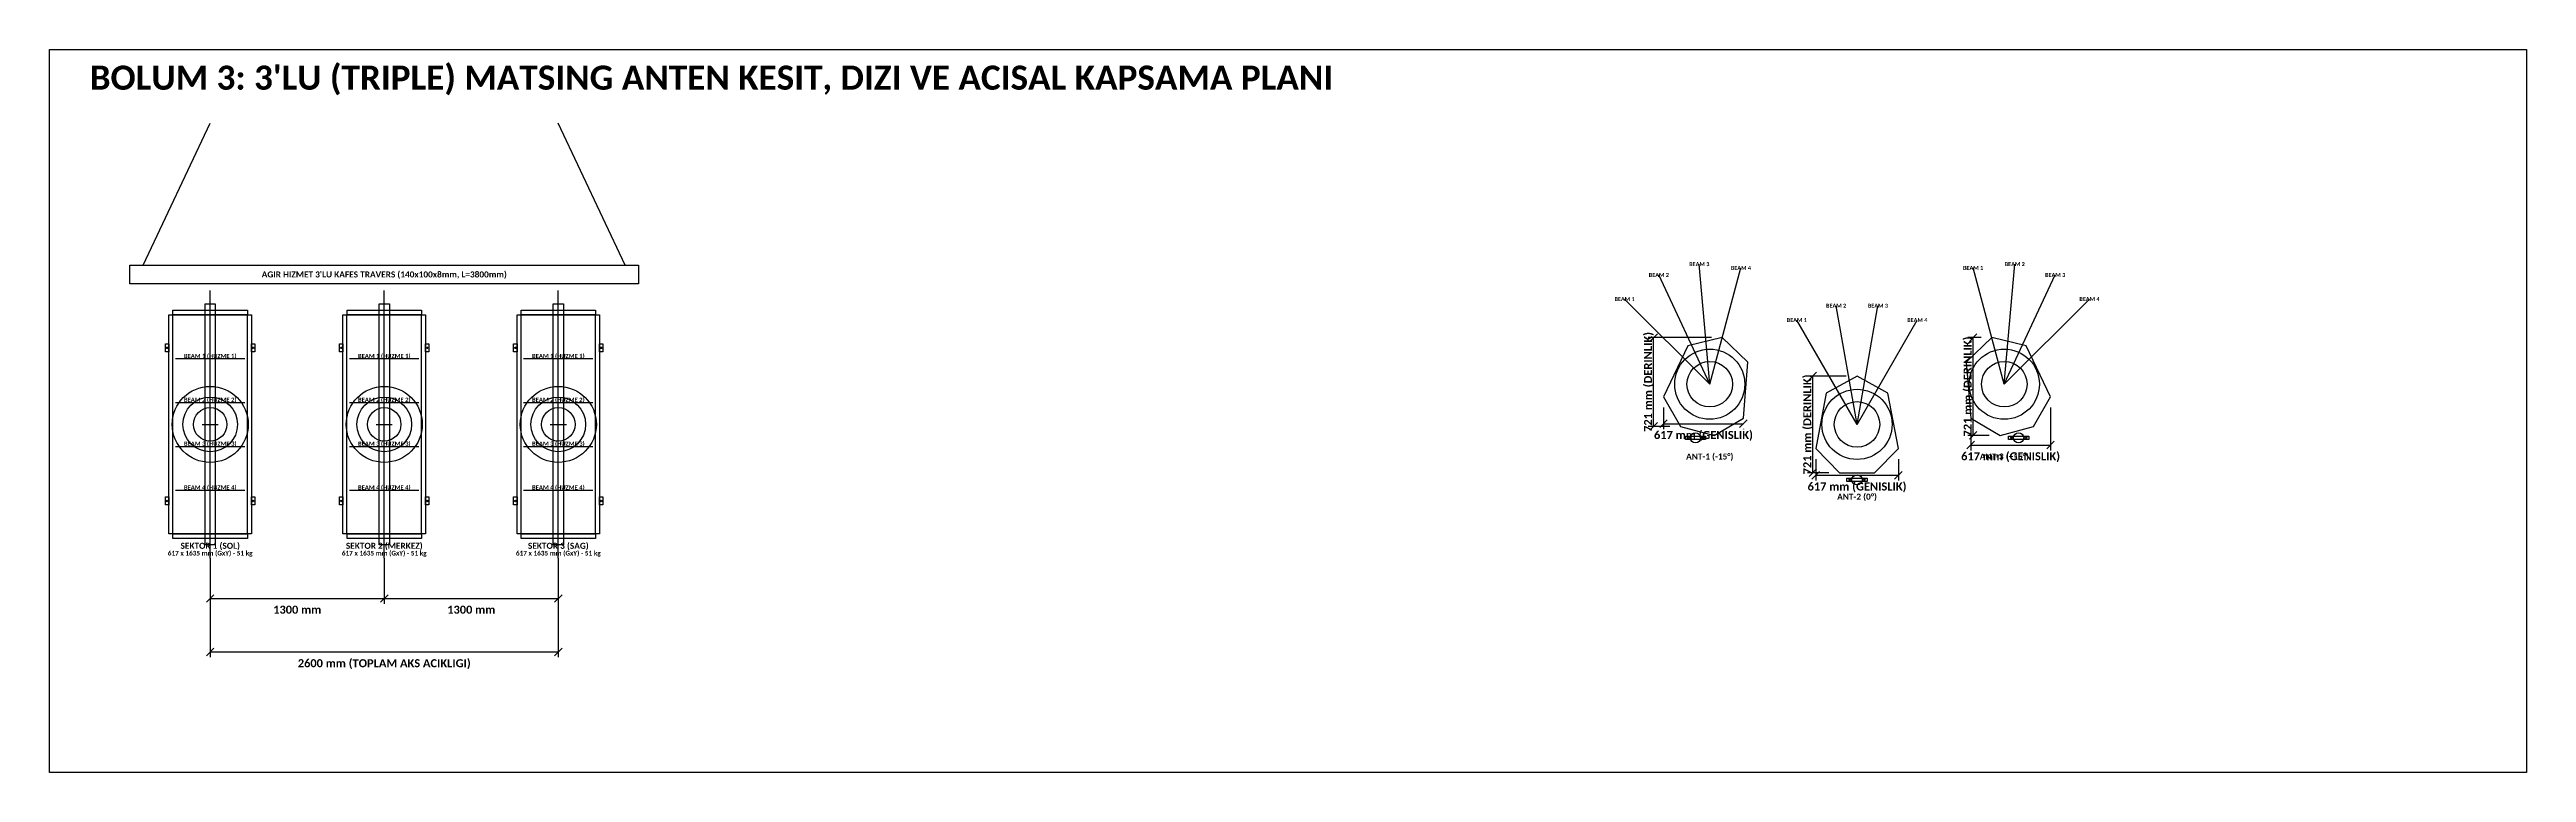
# Model space of a CAD drawing. Header units: metres. Extents: x -21.5 to 32.7, y -2.6 to 19.8.
# Drawn here: x -9.5 to 9, y 5.9 to 11.3 of the extents above; entities that cross this region are included whole.
import ezdxf
from ezdxf.enums import TextEntityAlignment as Align

# ---------------------------------------------------------------- set-up
doc = ezdxf.new("R2010")
doc.units = ezdxf.units.M
for name, color, linetype in [('CELIK_KIRIS_KOLON', 9, 'CONTINUOUS'), ('EKP_MATSING_ANTEN', 2, 'CONTINUOUS'), ('METIN_BILGI', 7, 'CONTINUOUS'), ('MONTAJ_BORULARI', 2, 'CONTINUOUS'), ('OLCULER', 1, 'CONTINUOUS')]:
    doc.layers.add(name, color=color, linetype=linetype)
doc.styles.get("Standard").update_dxf_attribs({"font": 'calibrib.ttf'})

msp = doc.modelspace()

# ---------------------------------------------------------------- linework, layer by layer
at = {"layer": 'CELIK_KIRIS_KOLON'}
for p, q in [((-8.8, 9.69), (-8.3, 10.75)), ((-5.2, 9.69), (-5.7, 10.75))]:
    msp.add_line(p, q, dxfattribs=at)
for points in [[(-8.9, 9.55), (-8.9, 9.69), (-5.1, 9.69), (-5.1, 9.55)], [(-8.578, 9.318), (-8.578, 9.353), (-8.022, 9.353), (-8.022, 9.318)], [(-7.278, 9.318), (-7.278, 9.353), (-6.722, 9.353), (-6.722, 9.318)], [(-5.978, 9.318), (-5.978, 9.353), (-5.422, 9.353), (-5.422, 9.318)], [(-8.634, 9.042), (-8.634, 9.102), (-8.609, 9.102), (-8.609, 9.042)], [(-7.992, 9.042), (-7.992, 9.102), (-7.966, 9.102), (-7.966, 9.042)], [(-7.334, 9.042), (-7.334, 9.102), (-7.309, 9.102), (-7.309, 9.042)], [(-6.692, 9.042), (-6.692, 9.102), (-6.666, 9.102), (-6.666, 9.042)], [(-6.034, 9.042), (-6.034, 9.102), (-6.008, 9.102), (-6.008, 9.042)], [(-5.392, 9.042), (-5.392, 9.102), (-5.367, 9.102), (-5.367, 9.042)], [(2.718, 8.388), (2.718, 8.412), (2.868, 8.412), (2.868, 8.388)], [(5.132, 8.388), (5.132, 8.412), (5.282, 8.412), (5.282, 8.388)], [(-8.634, 7.898), (-8.634, 7.958), (-8.609, 7.958), (-8.609, 7.898)], [(-7.992, 7.898), (-7.992, 7.958), (-7.966, 7.958), (-7.966, 7.898)], [(-7.334, 7.898), (-7.334, 7.958), (-7.309, 7.958), (-7.309, 7.898)], [(-6.692, 7.898), (-6.692, 7.958), (-6.666, 7.958), (-6.666, 7.898)], [(-6.034, 7.898), (-6.034, 7.958), (-6.008, 7.958), (-6.008, 7.898)], [(-5.392, 7.898), (-5.392, 7.958), (-5.367, 7.958), (-5.367, 7.898)], [(3.925, 8.074), (3.925, 8.098), (4.075, 8.098), (4.075, 8.074)], [(-8.578, 7.647), (-8.578, 7.683), (-8.022, 7.683), (-8.022, 7.647)], [(-7.278, 7.647), (-7.278, 7.683), (-6.722, 7.683), (-6.722, 7.647)], [(-5.978, 7.647), (-5.978, 7.683), (-5.422, 7.683), (-5.422, 7.647)]]:
    msp.add_lwpolyline(points, close=True, dxfattribs=at)
for centre in [(-8.621, 9.072), (-7.98, 9.072), (-7.321, 9.072), (-6.679, 9.072), (-6.02, 9.072), (-5.38, 9.072), (2.738, 8.4), (2.848, 8.4), (5.152, 8.4), (5.262, 8.4), (3.945, 8.086), (4.055, 8.086), (-8.621, 7.928), (-7.98, 7.928), (-7.321, 7.928), (-6.679, 7.928), (-6.02, 7.928), (-5.38, 7.928)]:
    msp.add_circle(centre, 0.006, dxfattribs=at)
at = {"layer": 'EKP_MATSING_ANTEN'}
for p, q in [((-8.579, 7.683), (-8.579, 9.318)), ((-8.021, 7.683), (-8.021, 9.318)), ((-7.279, 7.683), (-7.279, 9.318)), ((-6.721, 7.683), (-6.721, 9.318)), ((-5.978, 7.683), (-5.978, 9.318)), ((-5.422, 7.683), (-5.422, 9.318)), ((2.737, 9.086), (2.555, 8.705)), ((2.993, 9.148), (2.737, 9.086)), ((3.184, 8.966), (2.993, 9.148)), ((5.007, 9.148), (4.816, 8.966)), ((5.263, 9.086), (5.007, 9.148)), ((5.445, 8.705), (5.263, 9.086)), ((-8.559, 8.991), (-8.041, 8.991)), ((-7.259, 8.991), (-6.741, 8.991)), ((-5.959, 8.991), (-5.441, 8.991)), ((3.151, 8.546), (3.184, 8.966)), ((4.816, 8.966), (4.849, 8.546)), ((2.555, 8.705), (2.681, 8.485)), ((3.769, 8.734), (3.692, 8.319)), ((4, 8.861), (3.769, 8.734)), ((4.231, 8.734), (4, 8.861)), ((4.309, 8.319), (4.231, 8.734)), ((5.319, 8.485), (5.445, 8.705)), ((-8.559, 8.664), (-8.041, 8.664)), ((-7.259, 8.664), (-6.741, 8.664)), ((-5.959, 8.664), (-5.441, 8.664)), ((2.932, 8.418), (3.151, 8.546)), ((4.849, 8.546), (5.068, 8.418)), ((-8.559, 8.336), (-8.041, 8.336)), ((-7.259, 8.336), (-6.741, 8.336)), ((-5.959, 8.336), (-5.441, 8.336)), ((2.681, 8.485), (2.932, 8.418)), ((5.068, 8.418), (5.319, 8.485)), ((3.692, 8.319), (3.87, 8.139)), ((4.13, 8.139), (4.309, 8.319)), ((-8.559, 8.009), (-8.041, 8.009)), ((-7.259, 8.009), (-6.741, 8.009)), ((-5.959, 8.009), (-5.441, 8.009)), ((3.87, 8.139), (4.13, 8.139))]:
    msp.add_line(p, q, dxfattribs=at)
for points in [[(-8.609, 7.683), (-8.609, 9.318), (-7.992, 9.318), (-7.992, 7.683)], [(-7.309, 7.683), (-7.309, 9.318), (-6.692, 9.318), (-6.692, 7.683)], [(-6.008, 7.683), (-6.008, 9.318), (-5.392, 9.318), (-5.392, 7.683)]]:
    msp.add_lwpolyline(points, close=True, dxfattribs=at)
for centre, radius in [((2.9, 8.8), 0.262), ((2.9, 8.8), 0.17), ((5.1, 8.8), 0.262), ((5.1, 8.8), 0.17), ((-8.3, 8.5), 0.284), ((-8.3, 8.5), 0.204), ((-7, 8.5), 0.284), ((-7, 8.5), 0.204), ((-5.7, 8.5), 0.284), ((-5.7, 8.5), 0.204), ((4, 8.5), 0.262), ((-8.3, 8.5), 0.125), ((-7, 8.5), 0.125), ((-5.7, 8.5), 0.125), ((4, 8.5), 0.17)]:
    msp.add_circle(centre, radius, dxfattribs=at)
at = {"layer": 'METIN_BILGI'}
for p, q in [((-8.3, 8.44), (-8.3, 8.56)), ((-7, 8.44), (-7, 8.56)), ((-5.7, 8.44), (-5.7, 8.56)), ((-8.36, 8.5), (-8.24, 8.5)), ((-7.06, 8.5), (-6.94, 8.5)), ((-5.76, 8.5), (-5.64, 8.5))]:
    msp.add_line(p, q, dxfattribs=at)
msp.add_lwpolyline([(-9.5, 5.9), (-9.5, 11.3), (9, 11.3), (9, 5.9)], close=True, dxfattribs=at)
at = {"layer": 'MONTAJ_BORULARI'}
for p, q in [((-8.3, 7.5), (-8.3, 9.5)), ((-7, 7.5), (-7, 9.5)), ((-5.7, 7.5), (-5.7, 9.5))]:
    msp.add_line(p, q, dxfattribs=at)
for points in [[(-8.338, 7.6), (-8.338, 9.4), (-8.262, 9.4), (-8.262, 7.6)], [(-7.038, 7.6), (-7.038, 9.4), (-6.962, 9.4), (-6.962, 7.6)], [(-5.738, 7.6), (-5.738, 9.4), (-5.662, 9.4), (-5.662, 7.6)]]:
    msp.add_lwpolyline(points, close=True, dxfattribs=at)
for centre in [(2.793, 8.4), (5.207, 8.4), (4, 8.086)]:
    msp.add_circle(centre, 0.0381, dxfattribs=at)
at = {"layer": 'OLCULER'}
for p, q in [((2.9, 8.8), (2.822, 9.697)), ((2.9, 8.8), (3.133, 9.669)), ((5.1, 8.8), (4.867, 9.669)), ((5.1, 8.8), (5.178, 9.697)), ((2.9, 8.8), (2.264, 9.436)), ((2.9, 8.8), (2.52, 9.616)), ((5.1, 8.8), (5.48, 9.616)), ((5.1, 8.8), (5.736, 9.436)), ((4, 8.5), (3.55, 9.279)), ((4, 8.5), (3.844, 9.386)), ((4, 8.5), (4.156, 9.386)), ((4, 8.5), (4.45, 9.279)), ((2.913, 9.148), (2.441, 9.148)), ((2.453, 9.12), (2.509, 9.176)), ((2.481, 8.485), (2.481, 9.148)), ((4.927, 9.148), (4.828, 9.148)), ((4.84, 9.12), (4.896, 9.176)), ((4.868, 8.418), (4.868, 9.148)), ((3.642, 8.832), (3.698, 8.889)), ((3.92, 8.861), (3.63, 8.861)), ((3.67, 8.139), (3.67, 8.861)), ((2.453, 8.457), (2.509, 8.513)), ((2.527, 8.477), (2.583, 8.533)), ((2.555, 8.625), (2.555, 8.465)), ((3.123, 8.477), (3.179, 8.533)), ((5.445, 8.625), (5.445, 8.306)), ((2.601, 8.485), (2.441, 8.485)), ((2.555, 8.505), (3.151, 8.505)), ((3.151, 8.466), (3.151, 8.465)), ((4.821, 8.318), (4.877, 8.374)), ((4.988, 8.418), (4.828, 8.418)), ((4.84, 8.39), (4.896, 8.446)), ((4.849, 8.466), (4.849, 8.306)), ((4.849, 8.346), (5.445, 8.346)), ((5.417, 8.318), (5.473, 8.374)), ((3.642, 8.111), (3.698, 8.168)), ((3.663, 8.091), (3.72, 8.148)), ((3.692, 8.239), (3.692, 8.08)), ((4.281, 8.091), (4.337, 8.148)), ((4.309, 8.239), (4.309, 8.08)), ((3.79, 8.139), (3.63, 8.139)), ((3.692, 8.12), (4.309, 8.12)), ((-8.3, 7.5), (-8.3, 7.16)), ((-8.3, 7.5), (-8.3, 6.76)), ((-7, 7.5), (-7, 7.16)), ((-7, 7.5), (-7, 7.16)), ((-5.7, 7.5), (-5.7, 7.16)), ((-5.7, 7.5), (-5.7, 6.76)), ((-8.328, 7.172), (-8.272, 7.228)), ((-7.028, 7.172), (-6.972, 7.228)), ((-7.028, 7.172), (-6.972, 7.228)), ((-5.728, 7.172), (-5.672, 7.228)), ((-8.3, 7.2), (-7, 7.2)), ((-7, 7.2), (-5.7, 7.2)), ((-8.328, 6.772), (-8.272, 6.828)), ((-8.3, 6.8), (-5.7, 6.8)), ((-5.728, 6.772), (-5.672, 6.828))]:
    msp.add_line(p, q, dxfattribs=at)

# ---------------------------------------------------------------- texts
at = {"layer": 'CELIK_KIRIS_KOLON'}
msp.add_text("AGIR HIZMET 3'LU KAFES TRAVERS (140x100x8mm, L=3800mm)", height=0.045, dxfattribs=at).set_placement((-7, 9.62), align=Align.MIDDLE_CENTER)
at = {"layer": 'EKP_MATSING_ANTEN'}
for s, p in [('BEAM 1 (HUZME 1)', (-8.3, 9.011)), ('BEAM 1 (HUZME 1)', (-7, 9.011)), ('BEAM 1 (HUZME 1)', (-5.7, 9.011)), ('BEAM 2 (HUZME 2)', (-8.3, 8.684)), ('BEAM 2 (HUZME 2)', (-7, 8.684)), ('BEAM 2 (HUZME 2)', (-5.7, 8.684)), ('BEAM 3 (HUZME 3)', (-8.3, 8.356)), ('BEAM 3 (HUZME 3)', (-7, 8.356)), ('BEAM 3 (HUZME 3)', (-5.7, 8.356)), ('BEAM 4 (HUZME 4)', (-8.3, 8.029)), ('BEAM 4 (HUZME 4)', (-7, 8.029)), ('BEAM 4 (HUZME 4)', (-5.7, 8.029))]:
    msp.add_text(s, height=0.032, dxfattribs=at).set_placement(p, align=Align.MIDDLE_CENTER)
at = {"layer": 'METIN_BILGI'}
msp.add_text("BOLUM 3: 3'LU (TRIPLE) MATSING ANTEN KESIT, DIZI VE ACISAL KAPSAMA PLANI", height=0.18, dxfattribs=at).set_placement((-9.2, 11))
for s, height, p in [('ANT-1 (-15°)', 0.045, (2.9, 8.26)), ('ANT-3 (+15°)', 0.045, (5.1, 8.26)), ('ANT-2 (0°)', 0.045, (4, 7.96)), ('SEKTOR 1 (SOL)', 0.045, (-8.3, 7.593)), ('SEKTOR 2 (MERKEZ)', 0.045, (-7, 7.593)), ('SEKTOR 3 (SAG)', 0.045, (-5.7, 7.593)), ('617 x 1635 mm (GxY) - 51 kg', 0.035, (-8.3, 7.538)), ('617 x 1635 mm (GxY) - 51 kg', 0.035, (-7, 7.538)), ('617 x 1635 mm (GxY) - 51 kg', 0.035, (-5.7, 7.538))]:
    msp.add_text(s, height=height, dxfattribs=at).set_placement(p, align=Align.MIDDLE_CENTER)
at = {"layer": 'OLCULER'}
for s, height, p in [('BEAM 2', 0.03, (2.52, 9.616)), ('BEAM 3', 0.03, (2.822, 9.697)), ('BEAM 4', 0.03, (3.133, 9.669)), ('BEAM 1', 0.03, (4.867, 9.669)), ('BEAM 2', 0.03, (5.178, 9.697)), ('BEAM 3', 0.03, (5.48, 9.616)), ('BEAM 1', 0.03, (2.264, 9.436)), ('BEAM 4', 0.03, (5.736, 9.436)), ('BEAM 1', 0.03, (3.55, 9.279)), ('BEAM 2', 0.03, (3.844, 9.386)), ('BEAM 3', 0.03, (4.156, 9.386)), ('BEAM 4', 0.03, (4.45, 9.279)), ('617 mm (GENISLIK)', 0.06, (2.853, 8.421)), ('617 mm (GENISLIK)', 0.06, (5.147, 8.262)), ('617 mm (GENISLIK)', 0.06, (4, 8.036)), ('1300 mm', 0.06, (-7.65, 7.116)), ('1300 mm', 0.06, (-6.35, 7.116)), ('2600 mm (TOPLAM AKS ACIKLIGI)', 0.06, (-7, 6.716))]:
    msp.add_text(s, height=height, dxfattribs=at).set_placement(p, align=Align.MIDDLE_CENTER)
for p in [(2.439, 8.817), (4.826, 8.783), (3.628, 8.5)]:
    msp.add_text('721 mm (DERINLIK)', height=0.06, rotation=90, dxfattribs=at).set_placement(p, align=Align.MIDDLE_CENTER)

doc.saveas('drawing.dxf')
